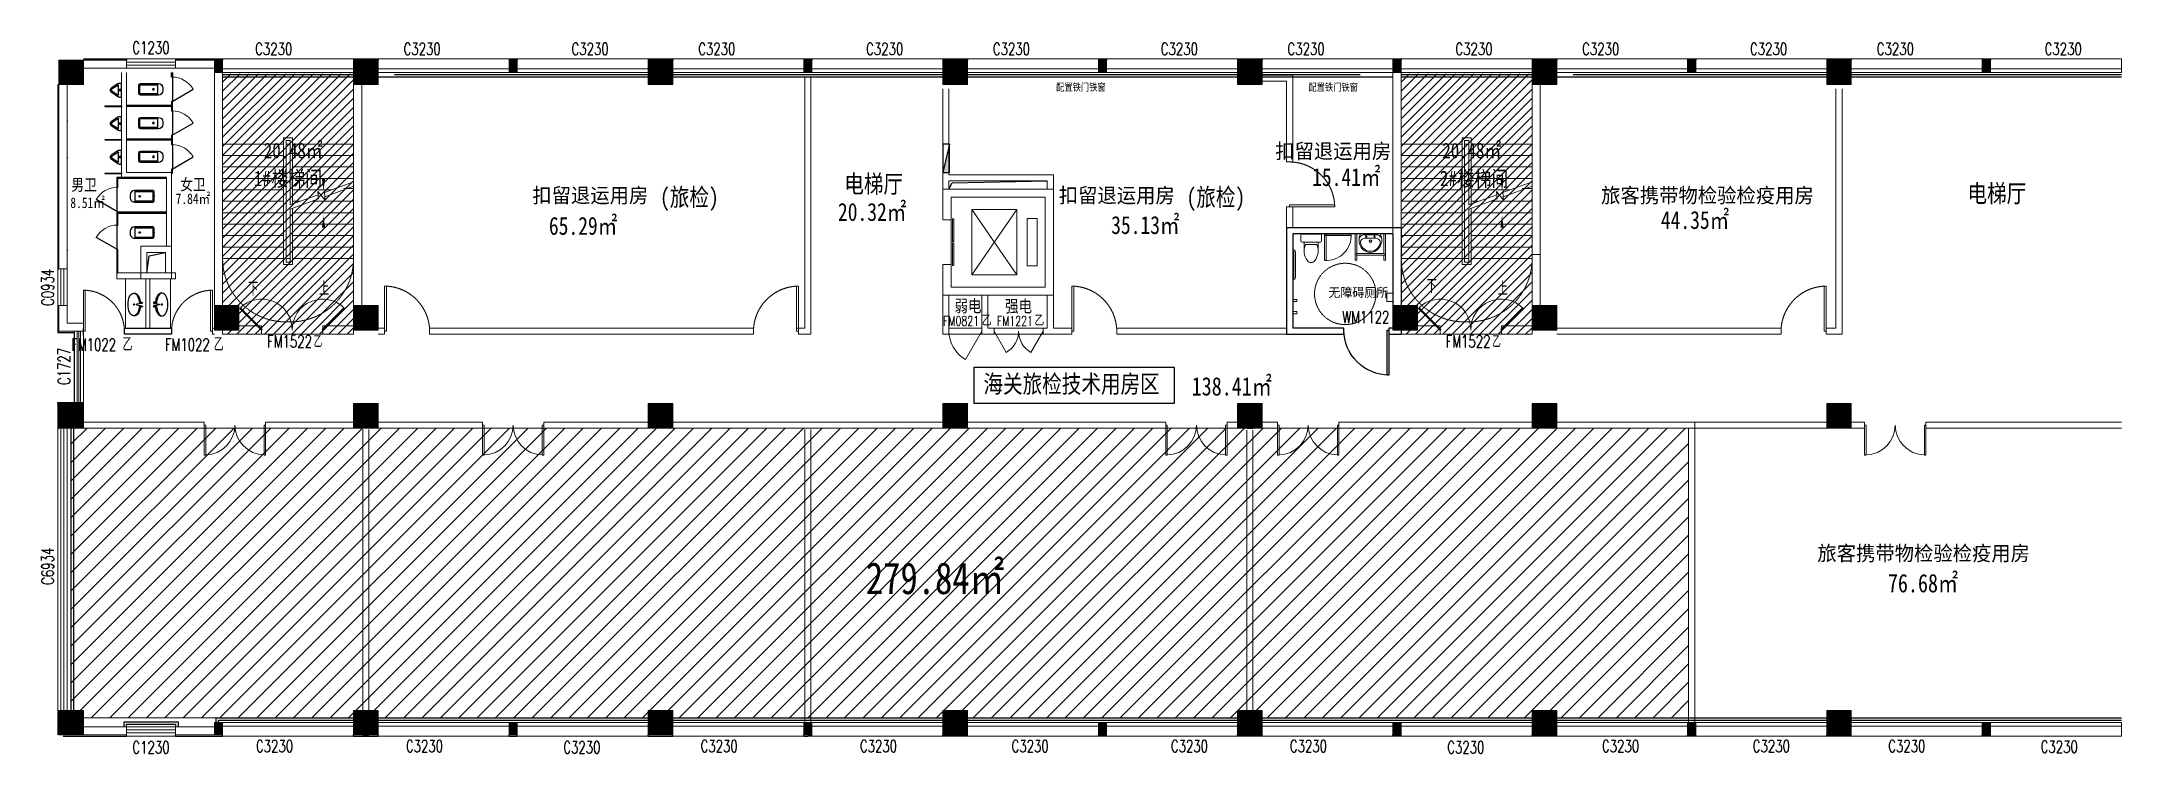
# Model space of a CAD drawing. Header units: millimetres. Extents: x 33621 to 401573, y -91663 to 133135.
# Drawn here: x 294807 to 345631, y -59626 to -42219 of the extents above; entities that cross this region are included whole.
import ezdxf

# ---------------------------------------------------------------- set-up
doc = ezdxf.new("R2010")
doc.units = ezdxf.units.MM
doc.header["$LTSCALE"] = 10
for name, pattern in [('DASH', [0.35, 0.25, -0.1]), ('HIDDEN', [0.375, 0.25, -0.125, 0, 0]), ('Toilet$0$DASH', [0.35, 0.25, -0.1])]:
    doc.linetypes.add(name, pattern=pattern)
doc.layers.get('0').update_dxf_attribs({"color": 253})
for name, color, linetype in [('3', 253, 'Continuous'), ('DIM_SYMB', 253, 'Continuous'), ('FC-Text Annotation', 253, 'Continuous'), ('LATRINE', 253, 'Continuous'), ('LAYER3', 253, 'Continuous'), ('LAYER4', 253, 'Continuous'), ('LAYER5', 253, 'Continuous'), ('LVTRY', 253, 'Continuous'), ('PUB_TEXT', 253, 'Continuous'), ('SURFACE', 253, 'Continuous'), ('w-消火栓', 253, 'Continuous'), ('WINDOW_TEXT', 253, 'Continuous'), ('ZJ', 253, 'Continuous'), ('家具', 253, 'Continuous'), ('建-墙', 253, 'Continuous'), ('建-门', 253, 'Continuous')]:
    doc.layers.add(name, color=color, linetype=linetype)
for name, color, linetype, lineweight in [('A-FLOR-SPCL', 253, 'Continuous', 18), ('COLUMN', 253, 'Continuous', 0), ('DOOR【门】', 253, 'Continuous', 0), ('FF-Door【门】', 253, 'Continuous', 0), ('FF-Text【平面文字】', 253, 'Continuous', 0), ('PUB_HATCH', 253, 'Continuous', 0), ('RC-Text【天花文字】', 253, 'Continuous', 0), ('STAIR', 253, 'Continuous', 0), ('WALL', 253, 'Continuous', 0), ('Wall【墙体】', 253, 'Continuous', 0), ('Wall【新建墙】', 253, 'Continuous', 0), ('WINDOW', 253, 'Continuous', 0), ('Xline【辅助线】', 253, 'Continuous', 0)]:
    doc.layers.add(name, color=color, linetype=linetype, lineweight=lineweight)
doc.styles.add('_TCH_DIM', font='SIMPLEX', dxfattribs={"bigfont": 'GBCBIG'})
doc.styles.add('_TCH_WINDOW', font='SIMPLEX', dxfattribs={"bigfont": 'GBCBIG'})
doc.styles.add('Toilet$0$Are-Tiol-L2$0$dim_font', font='zjdz-s.shx', dxfattribs={"width": 0.7, "bigfont": 'zjdz.shx'})
doc.styles.add('宋体', font='', dxfattribs={"width": 0.7})
doc.styles.add('文字', font='')
doc.styles.get('宋体').set_extended_font_data('SimSun')
doc.styles.get('文字').set_extended_font_data('SimSun')

msp = doc.modelspace()

# ---------------------------------------------------------------- texts
at = {"layer": 'FC-Text Annotation', "width": 0.8}
for s, height, style, p in [('15.41㎡', 438.58, '文字', (325854.1, -45750.6)), ('男卫', 285.83, '宋体', (295532.7, -45864.4)), ('女卫', 285.83, '宋体', (298195.1, -45856.6)), ('(旅检)', 438.58, '文字', (309918.9, -46243.2)), ('电梯厅', 438.58, '文字', (314421.5, -45919.1)), ('(旅检)', 438.58, '文字', (322783.7, -46243.2)), ('电梯厅', 438.58, '文字', (341868.7, -46152.1)), ('8.51㎡', 258.48, '文字', (295508.2, -46289.6)), ('7.84㎡', 258.48, '文字', (298082.2, -46190.9)), ('20.32㎡', 438.58, '文字', (314266.9, -46603.9)), ('65.29㎡', 438.58, '文字', (307203.6, -46944.5)), ('35.13㎡', 438.58, '文字', (320943.2, -46924.1)), ('44.35㎡', 438.58, '文字', (334375.8, -46801.2)), ('海关旅检技术用房区', 438.58, '文字', (317821.8, -50809.4))]:
    msp.add_text(s, height=height, dxfattribs=dict(at, style=style)).set_placement(p)
at = {"layer": 'FF-Text【平面文字】', "style": '文字', "width": 0.95}
for s, height, p in [('扣留退运用房', 364.55, (324953.7, -45079.5, 0)), ('旅客携带物检验检疫用房', 364.552, (332917.1, -46161.9, 0)), ('扣留退运用房', 364.55, (306798.7, -46161.9, 0)), ('扣留退运用房', 364.55, (319663.5, -46161.9, 0)), ('旅客携带物检验检疫用房', 364.552, (338200.5, -54914.1, 0))]:
    msp.add_text(s, height=height, dxfattribs=at).set_placement(p)
at = {"layer": 'PUB_TEXT', "style": '宋体', "width": 0.8}
for s, height, p in [('20.48㎡', 377.64, (300237.2, -45072.9)), ('20.48㎡', 377.64, (329037.2, -45072.9)), ('1#', 377.64, (299994.4, -45754.7)), ('楼梯间', 377.64, (300426.4, -45757.6)), ('2#', 377.64, (328977.6, -45754.7)), ('楼梯间', 377.64, (329409.6, -45757.6)), ('弱电', 302.11, (317113.9, -48835.8)), ('强电', 302.11, (318350.4, -48839.4)), ('279.84㎡', 777.08, (314949.1, -55730.2))]:
    msp.add_text(s, height=height, dxfattribs=at).set_placement(p)
at = {"layer": 'PUB_TEXT', "color": 7, "style": '_TCH_DIM'}
for s, p in [('下', (299855.6, -48435.7)), ('上', (301591.2, -48423.8)), ('下', (328655.6, -48369.1)), ('上', (330391.2, -48423.8))]:
    msp.add_text(s, height=337.6, dxfattribs=at).set_placement(p)
at = {"layer": 'RC-Text【天花文字】', "width": 0.8}
for s, height, style, p in [('配置铁门铁窗', 180, '文字', (319598.9, -43424.2)), ('配置铁门铁窗', 180, '文字', (325763.1, -43424.2)), ('138.41㎡', 450, '宋体', (322910.7, -50874.3)), ('76.68㎡', 450, '宋体', (339924.4, -55687.1))]:
    msp.add_text(s, height=height, dxfattribs=dict(at, style=style)).set_placement(p)
at = {"layer": 'WINDOW_TEXT', "style": '_TCH_WINDOW', "width": 0.705882}
for s, height, p in [('FM0821', 238, (316837, -49169.2)), ('FM1221', 238, (318153, -49169.2)), ('WM1122', 297.5, (326590.7, -49108.5)), ('FM1022', 297.5, (295530.3, -49778.3)), ('FM1022', 297.5, (297819.5, -49778.3))]:
    msp.add_text(s, height=height, dxfattribs=at).set_placement(p)
at = {"layer": 'WINDOW_TEXT', "style": '_TCH_WINDOW'}
for height, p in [(270.1, (317781, -49169.2)), (270.1, (319065, -49169.2)), (337.6, (296785.1, -49787.6)), (337.6, (299012.9, -49787.6))]:
    msp.add_text('乙', height=height, dxfattribs=at).set_placement(p)

# ---------------------------------------------------------------- blocks, each defined once
blk = doc.blocks.new('$QC001_5')
blk.add_line((-325, 200), (325, 0))
blk.add_lwpolyline([(325, 0), (325, 200), (-325, 200), (-325, 0)], close=True)
blk.add_solid([(-325, 200), (325, 200), (-325, 200), (325, 0)])
at = {"flags": 1}
for tag in ['UNIT', 'WHAT', 'SPEC']:
    blk.add_attdef(tag, (0, 0), '', height=0.001, dxfattribs=at)
blk = doc.blocks.new('$TCHSYS$LDOR22D')
for p, q in [((-0.517, 0.833), (-0.017, 0.833)), ((-0.517, 0.833), (-0.517, 0.667)), ((-0.517, 0.667), (-0.017, 0.667)), ((-0.5, 0.5), (0.5, 0.5)), ((-0.017, 0.833), (-0.017, 0.667)), ((0.017, 0.833), (0.017, 0.667)), ((0.017, 0.833), (0.517, 0.833)), ((0.017, 0.667), (0.517, 0.667)), ((0.517, 0.833), (0.517, 0.667))]:
    blk.add_line(p, q)
blk = doc.blocks.new('$WINLIB2D$00000004')
for p, q in [((-0.5, 0.5), (0.5, 0.5)), ((-0.5, 0.5), (-0.5, -0.5)), ((0.5, -0.5), (0.5, 0.5)), ((-0.5, 0.241), (0.5, 0.241)), ((-0.5, -0.5), (0.5, -0.5))]:
    blk.add_line(p, q)
blk = doc.blocks.new('$TCHSYS$WIN2D')
for p, q in [((-0.5, 0.5), (0.5, 0.5)), ((-0.5, 0.5), (-0.5, -0.5)), ((0.5, 0.5), (0.5, -0.5)), ((0.5, 0.1667), (-0.5, 0.1667)), ((0.5, -0.1667), (-0.5, -0.1667)), ((-0.5, -0.5), (0.5, -0.5))]:
    blk.add_line(p, q)
blk = doc.blocks.new('$WINLIB2D$00000005')
for p, q in [((-0.5, 0.5), (0.5, 0.5)), ((-0.5, 0.5), (-0.5, -0.5)), ((0.5, -0.5), (0.5, 0.5)), ((0.5, 0.167), (-0.5, 0.167)), ((0.5, 0), (-0.5, 0)), ((0.5, -0.167), (-0.5, -0.167)), ((-0.5, -0.5), (0.5, -0.5))]:
    blk.add_line(p, q)
blk = doc.blocks.new('$DorLib2D$00000214')
at = {"color": 0}
blk.add_line((0.5, 0), (0, 0.866), dxfattribs=at)
blk.add_arc((0.5, 0), 1, 120, 180, dxfattribs=at)
blk = doc.blocks.new('$DorLib2D$00000215')
at = {"color": 0}
for p, q in [((-0.5, 0), (-0.25, 0.433)), ((0.5, 0), (0.25, 0.433))]:
    blk.add_line(p, q, dxfattribs=at)
for centre, start, end in [((-0.5, 0), 0, 60), ((0.5, 0), 120, 180)]:
    blk.add_arc(centre, 0.5, start, end, dxfattribs=at)
blk = doc.blocks.new('$DorLib2D$00000002')
for p, q in [((-0.5, 0), (-0.5, 0.4875)), ((-0.475, 0.4875), (-0.5, 0.4875)), ((-0.475, 0), (-0.475, 0.4875)), ((0.475, 0), (0.475, 0.4875)), ((0.475, 0.4875), (0.5, 0.4875)), ((0.5, 0), (0.5, 0.4875)), ((-0.5, 0), (-0.475, 0)), ((0.5, 0), (0.475, 0))]:
    blk.add_line(p, q)
at = {"lineweight": 13}
for centre, start, end in [((-0.4875, 0), 0, 88.53072), ((0.4875, 0), 91.46928, 180)]:
    blk.add_arc(centre, 0.4875, start, end, dxfattribs=at)
blk = doc.blocks.new('DOOR_D01')
at = {"layer": 'FF-Door【门】'}
blk.add_lwpolyline([(-0.456, 1), (-0.456, 0), (-0.5, 0), (-0.5, 1)], close=True, dxfattribs=at)
at = {"layer": 'FF-Door【门】', "color": 8, "linetype": 'HIDDEN', "ltscale": 15}
blk.add_arc((-0.511, -0.01), 1.011, 0.5915, 87.4664, dxfattribs=at)
blk = doc.blocks.new('海龙0506173763')
at = {"layer": 'Xline【辅助线】'}
for points in [[(-733, 17), (-750, 0), (-1280, 530), (-1263, 547)], [(733, 17), (750, 0), (1280, 530), (1263, 547)]]:
    blk.add_lwpolyline(points, close=True, dxfattribs=at)
at = {"layer": 'Xline【辅助线】', "color": 8}
for centre, start, end in [((-745, 12), 359.1011, 135.9107), ((745, 12), 44.0893, 180.8989)]:
    blk.add_arc(centre, 745, start, end, dxfattribs=at)
blk = doc.blocks.new('海龙0506194634')
at = {"layer": 'WALL'}
for p, q in [((-1400, 525), (-850, 525)), ((-850, 525), (-850, 325)), ((650, 325), (650, 525)), ((650, 525), (1400, 525)), ((-850, 325), (-1400, 325)), ((1400, 325), (650, 325))]:
    blk.add_line(p, q, dxfattribs=at)
at = {"layer": 'DOOR【门】', "xscale": -1}
blk.add_blockref('海龙0506173763', (-100, 425), dxfattribs=at)
at = {"layer": 'DOOR【门】', "style": '_TCH_WINDOW', "width": 0.705882}
for s, height, p in [('FM1522', 297.5, (-715, 0)), ('乙', 298, (425, 0))]:
    blk.add_text(s, height=height, dxfattribs=at).set_placement(p)
blk = doc.blocks.new('Toilet$0$Are-Tiol-L2$0$_E24TTP')
for p, q in [((-250, 30), (-250, 170)), ((-220, 200), (220, 200)), ((220, 0), (-220, 0)), ((-170, 200), (-170, 395)), ((-140, 260), (140, 260)), ((170, 200), (170, 395)), ((250, 170), (250, 30))]:
    blk.add_line(p, q)
for centre, radius, start, end in [((227, 413), 398, 143.3619, 202.5495), ((0, 590), 110, 33.4509, 146.5491), ((-227, 413), 398, 337.4505, 36.6381), ((-220, 170), 30, 90, 180), ((-220, 30), 30, 180, 270), ((220, 170), 30, 0, 90), ((220, 30), 30, 270, 0)]:
    blk.add_arc(centre, radius, start, end)
at = {"style": 'Toilet$0$Are-Tiol-L2$0$dim_font', "width": 0.8, "flags": 9}
for tag in ['XSIZE', 'YSIZE']:
    blk.add_attdef(tag, (0, 0), '', height=0.5, dxfattribs=at)
blk = doc.blocks.new('Toilet$0$Are-Tiol-L2$0$asdassdf')
at = {"color": 0}
for p, q in [((5705, -41085, 0), (5095, -41085, 0)), ((5705, -41125, 0), (5095, -41125, 0))]:
    blk.add_line(p, q, dxfattribs=at)
at = {"color": 0, "elevation": 0}
blk.add_lwpolyline([(6110, -40370), (6150, -40370), (6150, -39721), (6110, -39721)], close=True, dxfattribs=at)
at = {"color": 0, "extrusion": (9.64373e-10, -1.24481e-09, 1), "elevation": 0}
blk.add_lwpolyline([(6150, -40370), (5520, -40370, -1), (5520, -40330), (6150, -40330)], format="xyb", dxfattribs=at)
at = {"color": 0}
for centre, radius, start, end in [((6111, -40331, 0), 611, 86.3557, 183.7594), ((5095, -41150, 0), 65, 89.9985, 179.9995), ((5095, -41150, 0), 25, 89.9985, 179.9995), ((5705, -41150, 0), 65, 359.9995, 90.0004), ((5705, -41150, 0), 25, 359.9995, 90.0004)]:
    blk.add_arc(centre, radius, start, end, dxfattribs=at)
at = {"color": 0, "ltscale": 500, "extrusion": (9.64373e-10, -1.24481e-09, 1), "rotation": 89.99949117758725}
blk.add_blockref('Toilet$0$Are-Tiol-L2$0$_E24TTP', (6150, -40700, 0), dxfattribs=at)
blk = doc.blocks.new('Toilet$0$ARE-TOIL-L2$0$ARE-TOIL-L1$0$ARE-TOIL-L1$0$ARE-TOIL-L1$0$$lvtry$00000016-flat-2')
at = {"layer": 'A-FLOR-SPCL'}
for p, q in [((-119, 185), (-194, 216)), ((-92, 222), (-177, 219)), ((-45, -171), (-153, 90)), ((-153, 90), (-45, -171)), ((90, -220), (-93, 221)), ((-93, 221), (90, -220)), ((46, -174), (-91, 158)), ((47, -211), (19, -286)), ((29, -280), (92, -222))]:
    blk.add_line(p, q, dxfattribs=at)
for centre, radius in [((-100, 68), 16.3), ((-162, -64), 31.6), ((-162, -64), 23), ((-23, -117), 16.3)]:
    blk.add_circle(centre, radius, dxfattribs=at)
for centre, radius, start, end in [((-131, -85), 307, 98.671, 175.432), ((-167, -69), 243, 123.0561, 281.9356), ((-245, 51), 100, 22.4959, 123.0561), ((-138, 139), 50, 22.4959, 67.9352), ((-187, -78), 250, 176.033, 226.6888), ((-153, -32), 307, 205.9023, 205.9069), ((-153, -32), 307, 227.7662, 306.3207), ((-137, -209), 100, 281.9356, 22.4959), ((0, -194), 50, 339.3149, 22.4959)]:
    blk.add_arc(centre, radius, start, end, dxfattribs=at)
blk = doc.blocks.new('Toilet$0$ARE-TOIL-L2$0$A$C6F683E22')
at = {"layer": 'A-FLOR-SPCL'}
for p, q in [((0, 0), (-630, 0)), ((-520, -40), (-630, -40)), ((-520, -40), (-520, -700)), ((0, -40), (-480, -40)), ((-480, -40), (-480, -700)), ((-520, -700), (-630, -700)), ((0, -740), (-630, -740)), ((0, -700), (-480, -700))]:
    blk.add_line(p, q, dxfattribs=at)
for centre, start, end in [((-630, -20), 90, 270), ((-500, -40), 0, 180), ((-630, -720), 90, 270), ((-500, -700), 180, 0)]:
    blk.add_arc(centre, 20, start, end, dxfattribs=at)
at = {"layer": 'A-FLOR-SPCL', "rotation": 337.5000008382454}
blk.add_blockref('Toilet$0$ARE-TOIL-L2$0$ARE-TOIL-L1$0$ARE-TOIL-L1$0$ARE-TOIL-L1$0$$lvtry$00000016-flat-2', (1, -372), dxfattribs=at)
blk = doc.blocks.new('*U302')
at = {"color": 0}
blk.add_lwpolyline([(550, 0), (550, 1100), (510, 1100), (510, 0)], close=True, dxfattribs=at)
blk.add_arc((550, 0), 1100, 90, 180, dxfattribs=at)
blk = doc.blocks.new('*U301')
at = {"color": 0, "xscale": 0.0009090909090909, "yscale": 0.0009090909090909, "zscale": 0.0009090909090909}
blk.add_blockref('*U302', (0, 0), dxfattribs=at)
blk = doc.blocks.new('A$C11fc8e7b')
at = {"layer": 'A-FLOR-SPCL'}
for points in [[(150, 1801), (250, 1801), (250, 1851), (150, 1851)], [(150, 1501), (250, 1501), (250, 1551), (150, 1551)]]:
    blk.add_lwpolyline(points, close=True, dxfattribs=at)
blk.add_lwpolyline([(2600, 2000), (2450, 2000), (2450, 1800), (2600, 1800)], dxfattribs=at)
at = {"layer": 'A-FLOR-SPCL', "linetype": 'Toilet$0$DASH'}
blk.add_circle((1433, 1984), 750, dxfattribs=at)
at = {"layer": '建-墙'}
for p, q in [((0, 3600), (0, 1000)), ((2800, 3600), (0, 3600)), ((2800, 3600), (2800, 1000)), ((150, 3450), (150, 1150)), ((2600, 3450), (150, 3450)), ((2600, 3450), (2600, 1200)), ((1400, 1150), (150, 1150)), ((1400, 1000), (1400, 1150)), ((2600, 1150), (2500, 1150)), ((2500, 1150), (2500, 1000)), ((0, 1000), (1400, 1000)), ((2500, 1000), (2800, 1000))]:
    blk.add_line(p, q, dxfattribs=at)
at = {"layer": 'A-FLOR-SPCL', "extrusion": (1.17824e-06, 2.4517e-08, 1), "xscale": -1, "rotation": 270.001018975459}
blk.add_blockref('Toilet$0$ARE-TOIL-L2$0$A$C6F683E22', (2419, 3450, 0), dxfattribs=at)
at = {"layer": 'A-FLOR-SPCL', "extrusion": (2.57334e-05, 7.0698e-05, 1), "xscale": -1, "rotation": 269.9989812391429}
blk.add_blockref('Toilet$0$Are-Tiol-L2$0$asdassdf', (41300, -2701, 0), dxfattribs=at)
at = {"layer": '建-门', "xscale": -1100, "yscale": 1100, "zscale": 199.9999999999989, "rotation": 179.9999999973677}
blk.add_blockref('*U301', (1950, 1100), dxfattribs=at)
at = {"layer": 'ZJ'}
blk.add_text('无障碍厕所', height=225, dxfattribs=at).set_placement((1022, 1908))
blk = doc.blocks.new('A$C22332745')
at = {"layer": 'LAYER3', "color": 181, "extrusion": (0, 0, -1)}
for centre, ratio, start_param, end_param in [((277, 195), 0.531076, 4.795815, 6.348539), ((277, 214), 0.5, 4.782885, 10.934222), ((277, 195), 0.531076, 3.076239, 4.638107)]:
    blk.add_ellipse(centre, major_axis=(-277, 0), ratio=ratio, start_param=start_param, end_param=end_param, dxfattribs=at)
at = {"layer": 'LAYER4', "color": 252}
for p, q in [((267, 148), (249, 9)), ((285, 148), (267, 148)), ((302, 9), (285, 148))]:
    blk.add_line(p, q, dxfattribs=at)
for centre in [(231, 18), (320, 18)]:
    blk.add_circle(centre, 17.9, dxfattribs=at)
at = {"layer": 'LAYER5', "color": 251}
blk.add_circle((277, 208), 16, dxfattribs=at)
blk = doc.blocks.new('A$C2CC91CCB')
at = {"color": 251, "rotation": 90}
blk.add_blockref('A$C22332745', (353, 0), dxfattribs=at)
blk = doc.blocks.new('A$C477C625D')
at = {"color": 7}
blk.add_blockref('A$C2CC91CCB', (0, 0), dxfattribs=at)
blk = doc.blocks.new('A$C4D690477')
at = {"layer": '家具', "color": 251}
blk.add_blockref('A$C477C625D', (0, 0), dxfattribs=at)
blk = doc.blocks.new('$lvtry$00000007')
for p, q in [((-170, 0, 0), (170, 0, 0)), ((-170, -61, 0), (-170, 0, 0)), ((-162, -88, 0), (-69, -231, 0)), ((-124, -91, 0), (-43, -216, 0)), ((-116, -76, 0), (116, -76, 0)), ((43, -216, 0), (124, -91, 0)), ((69, -231, 0), (162, -88, 0)), ((170, -61, 0), (170, 0, 0))]:
    blk.add_line(p, q)
blk.add_circle((0, -38, 0), 17.7)
for centre, radius, start, end in [((-120, -61, 0), 50, 180, 213.0863), ((-116, -86, 0), 10, 90, 213.0863), ((0, -191, 0), 80, 210, 330), ((0, -191, 0), 50, 210, 330), ((116, -86, 0), 10, 326.9137, 90), ((120, -61, 0), 50, 326.9137, 0)]:
    blk.add_arc(centre, radius, start, end)
blk = doc.blocks.new('*U23')
at = {"color": 0}
blk.add_lwpolyline([(0, -10), (0, 10), (400, 10), (400, -10)], close=True, dxfattribs=at)
blk = doc.blocks.new('$TCHSYS$APDOOR2D')
blk.add_line((0.5, 0), (0, 0.866))
at = {"lineweight": 13}
blk.add_arc((0.5, 0), 1, 120, 180, dxfattribs=at)
blk = doc.blocks.new('$lvtry$00000200')
for p, q in [((-140, -40, 0), (-140, -480, 0)), ((140, -470, 0), (-140, -470, 0)), ((-110, -40, 0), (-110, -470, 0)), ((100, 0, 0), (-100, 0, 0)), ((100, -30, 0), (-100, -30, 0)), ((110, -470, 0), (110, -40, 0)), ((140, -480, 0), (140, -40, 0)), ((-30, -590, 0), (30, -590, 0))]:
    blk.add_line(p, q)
blk.add_circle((0, -359, 0), 20)
for centre, radius, start, end in [((-100, -40, 0), 40, 90, 180), ((-30, -480, 0), 110, 180, 270), ((-100, -40, 0), 10, 90, 180), ((30, -480, 0), 110, 270, 0), ((100, -40, 0), 40, 0, 90), ((100, -40, 0), 10, 0, 90)]:
    blk.add_arc(centre, radius, start, end)
blk.add_point((0, 0))

# ---------------------------------------------------------------- hatches: boundary and pattern name
at = {"layer": 'PUB_HATCH'}
for points in [[(295230.5, -43272.6), (295830.5, -43272.6), (295830.5, -42672.6), (295230.5, -42672.6)], [(299030.5, -42972.6), (299230.5, -42972.6), (299230.5, -42672.6), (299030.5, -42672.6)], [(302430.5, -43272.6), (303030.5, -43272.6), (303030.5, -42672.6), (302430.5, -42672.6)], [(306230.5, -42972.6), (306430.5, -42972.6), (306430.5, -42672.6), (306230.5, -42672.6)], [(309630.5, -43272.6), (310230.5, -43272.6), (310230.5, -42672.6), (309630.5, -42672.6)], [(313430.5, -42972.6), (313630.5, -42972.6), (313630.5, -42672.6), (313430.5, -42672.6)], [(316830.5, -43272.6), (317430.5, -43272.6), (317430.5, -42672.6), (316830.5, -42672.6)], [(320630.5, -42972.6), (320830.5, -42972.6), (320830.5, -42672.6), (320630.5, -42672.6)], [(324030.5, -43272.6), (324630.5, -43272.6), (324630.5, -42672.6), (324030.5, -42672.6)], [(327830.5, -42972.6), (328030.5, -42972.6), (328030.5, -42672.6), (327830.5, -42672.6)], [(331230.5, -43272.6), (331830.5, -43272.6), (331830.5, -42672.6), (331230.5, -42672.6)], [(335030.5, -42972.6), (335230.5, -42972.6), (335230.5, -42672.6), (335030.5, -42672.6)], [(338430.5, -43272.6), (339030.5, -43272.6), (339030.5, -42672.6), (338430.5, -42672.6)], [(342230.5, -42972.6), (342430.5, -42972.6), (342430.5, -42672.6), (342230.5, -42672.6)], [(299030.5, -49272.6), (299630.5, -49272.6), (299630.5, -48672.6), (299030.5, -48672.6)], [(302430.5, -49272.6), (303030.5, -49272.6), (303030.5, -48672.6), (302430.5, -48672.6)], [(327830.5, -49272.6), (328430.5, -49272.6), (328430.5, -48672.6), (327830.5, -48672.6)], [(331230.5, -49272.6), (331830.5, -49272.6), (331830.5, -48672.6), (331230.5, -48672.6)], [(295230.5, -51672.6), (295830.5, -51672.6), (295830.5, -51072.6), (295230.5, -51072.6)], [(302430.5, -51672.6), (303030.5, -51672.6), (303030.5, -51072.6), (302430.5, -51072.6)], [(309630.5, -51672.6), (310230.5, -51672.6), (310230.5, -51072.6), (309630.5, -51072.6)], [(316830.5, -51672.6), (317430.5, -51672.6), (317430.5, -51072.6), (316830.5, -51072.6)], [(324030.5, -51672.6), (324630.5, -51672.6), (324630.5, -51072.6), (324030.5, -51072.6)], [(331230.5, -51672.6), (331830.5, -51672.6), (331830.5, -51072.6), (331230.5, -51072.6)], [(338430.5, -51672.6), (339030.5, -51672.6), (339030.5, -51072.6), (338430.5, -51072.6)], [(295230.5, -59172.6), (295830.5, -59172.6), (295830.5, -58572.6), (295230.5, -58572.6)], [(299030.5, -59172.6), (299230.5, -59172.6), (299230.5, -58872.6), (299030.5, -58872.6)], [(302430.5, -59172.6), (303030.5, -59172.6), (303030.5, -58572.6), (302430.5, -58572.6)], [(306230.5, -59172.6), (306430.5, -59172.6), (306430.5, -58872.6), (306230.5, -58872.6)], [(309630.5, -59172.6), (310230.5, -59172.6), (310230.5, -58572.6), (309630.5, -58572.6)], [(313530.5, -58872.6), (313430.5, -58872.6), (313430.5, -59172.6), (313530.5, -59172.6)], [(313530.5, -59172.6), (313630.5, -59172.6), (313630.5, -58872.6), (313530.5, -58872.6)], [(316830.5, -59172.6), (317430.5, -59172.6), (317430.5, -58572.6), (316830.5, -58572.6)], [(320830.5, -58872.6), (320630.5, -58872.6), (320630.5, -59172.6), (320830.5, -59172.6)], [(324030.5, -59172.6), (324630.5, -59172.6), (324630.5, -58572.6), (324030.5, -58572.6)], [(328030.5, -58872.6), (327830.5, -58872.6), (327830.5, -59172.6), (328030.5, -59172.6)], [(331230.5, -59172.6), (331830.5, -59172.6), (331830.5, -58572.6), (331230.5, -58572.6)], [(335130.5, -58872.6), (335030.5, -58872.6), (335030.5, -59172.6), (335130.5, -59172.6)], [(335130.5, -59172.6), (335230.5, -59172.6), (335230.5, -58872.6), (335130.5, -58872.6)], [(338430.5, -59172.6), (339030.5, -59172.6), (339030.5, -58572.6), (338430.5, -58572.6)], [(342430.5, -58872.6), (342230.5, -58872.6), (342230.5, -59172.6), (342430.5, -59172.6)]]:
    msp.add_hatch(color=256, dxfattribs=at).paths.add_polyline_path(points)
at = {"layer": 'Xline【辅助线】'}
h = msp.add_hatch(dxfattribs=at)
h.set_pattern_fill('ANSI31', color=256, scale=100)
h.set_pattern_definition([(45, (-2192717.47, 1330841.09), (-112.2532015, 112.2532015), [])])
h.paths.add_polyline_path([(299230.5, -49374.2), (302430.5, -49374.2), (302430.5, -43009.2), (299230.5, -43009.2)])
h = msp.add_hatch(dxfattribs=at)
h.set_pattern_fill('ANSI31', color=256, scale=100)
h.set_pattern_definition([(45, (-2163917.47, 1330841.09), (-112.2532015, 112.2532015), [])])
h.paths.add_polyline_path([(328030.5, -49374.2), (331230.5, -49374.2), (331230.5, -43009.2), (328030.5, -43009.2)])
h = msp.add_hatch(dxfattribs=at)
h.set_pattern_fill('ANSI31', color=256, scale=100)
h.set_pattern_definition([(45, (462682.62, -5242.8), (-224.5064, 224.5064), [])])
h.paths.add_polyline_path([(295530.5, -51672.6), (295530.5, -58752.6), (335055.5, -58752.6), (335055.5, -51672.6)])

# ---------------------------------------------------------------- linework, layer by layer
at = {"layer": '3'}
for p, q in [((302430.5, -43032.6), (299230.5, -43032.6)), ((302430.5, -43092.6), (299230.5, -43092.6)), ((309630.5, -43092.6), (303030.5, -43092.6)), ((309630.5, -43032.6), (303430.5, -43032.6)), ((316830.5, -43032.6), (310230.5, -43032.6)), ((316830.5, -43092.6), (310230.5, -43092.6)), ((324030.5, -43032.6), (317430.5, -43032.6)), ((324030.5, -43092.6), (317430.5, -43092.6)), ((327030.5, -43032.6), (324630.5, -43032.6)), ((327830.5, -43092.6), (324630.5, -43092.6)), ((331230.5, -43032.6), (328030.5, -43032.6)), ((331230.5, -43092.6), (328030.5, -43092.6)), ((338430.5, -43092.6), (331830.5, -43092.6)), ((338430.5, -43032.6), (332230.5, -43032.6)), ((345630.5, -43032.6), (339030.5, -43032.6)), ((345630.5, -43092.6), (339030.5, -43092.6)), ((295530.5, -58572.6), (295530.5, -51672.6)), ((295590.5, -58572.6), (295590.5, -51672.6))]:
    msp.add_line(p, q, dxfattribs=at)
for points in [[(316980.5, -45824.2), (317059.4, -45671.1), (319380.5, -45624.2)], [(297381, -47874.2), (297437.9, -47459.7), (297831, -47374.2)], [(296820.5, -58972.6), (296820.5, -58852.6), (298140.5, -58852.6), (298140.5, -58972.6)], [(296880.5, -58972.6), (296880.5, -58912.6), (298080.5, -58912.6), (298080.5, -58972.6)], [(299070.5, -58872.6), (299070.5, -58752.6), (302430.5, -58752.6)], [(299130.5, -58872.6), (299130.5, -58812.6), (302430.5, -58812.6)], [(303030.5, -58752.6), (309630.5, -58752.6)], [(303030.5, -58812.6), (309630.5, -58812.6)], [(310230.5, -58752.6), (316830.5, -58752.6)], [(310230.5, -58812.6), (316830.5, -58812.6)], [(317430.5, -58752.6), (324030.5, -58752.6)], [(317430.5, -58812.6), (324030.5, -58812.6)], [(324630.5, -58752.6), (331230.5, -58752.6)], [(324630.5, -58812.6), (331230.5, -58812.6)], [(331830.5, -58752.6), (338430.5, -58752.6)], [(331830.5, -58812.6), (338430.5, -58812.6)], [(339030.5, -58752.6), (345630.5, -58752.6)], [(339030.5, -58812.6), (345630.5, -58812.6)]]:
    msp.add_lwpolyline(points, dxfattribs=at)
at = {"layer": 'A-FLOR-SPCL'}
for points in [[(299230.5, -49374.2), (302430.5, -49374.2), (302430.5, -43023.6), (299230.5, -43023.6)], [(328030.5, -49374.2), (331230.5, -49374.2), (331230.5, -43023.6), (328030.5, -43023.6)], [(335055.5, -51672.6), (295530.5, -51672.6), (295530.5, -58752.6), (335055.5, -58752.6)]]:
    msp.add_lwpolyline(points, close=True, dxfattribs=at)
at = {"layer": 'COLUMN'}
for p, q in [((295830.5, -42672.6), (295230.5, -42672.6)), ((295230.5, -42672.6), (295230.5, -43272.6)), ((295830.5, -43272.6), (295830.5, -42672.6)), ((303030.5, -42672.6), (302430.5, -42672.6)), ((310230.5, -42672.6), (309630.5, -42672.6)), ((317430.5, -42672.6), (316830.5, -42672.6)), ((324630.5, -42672.6), (324030.5, -42672.6)), ((331830.5, -42672.6), (331230.5, -42672.6)), ((339030.5, -42672.6), (338430.5, -42672.6)), ((302430.5, -42972.6), (302430.5, -43272.6)), ((303030.5, -43272.6), (303030.5, -42972.6)), ((309630.5, -42972.6), (309630.5, -43272.6)), ((310230.5, -43272.6), (310230.5, -42972.6)), ((316830.5, -42972.6), (316830.5, -43272.6)), ((317430.5, -43272.6), (317430.5, -42972.6)), ((324030.5, -42972.6), (324030.5, -43272.6)), ((324630.5, -43272.6), (324630.5, -42972.6)), ((331230.5, -42972.6), (331230.5, -43272.6)), ((331830.5, -43272.6), (331830.5, -42972.6)), ((338430.5, -42972.6), (338430.5, -43272.6)), ((339030.5, -43272.6), (339030.5, -42972.6)), ((295230.5, -43272.6), (295830.5, -43272.6)), ((302430.5, -43272.6), (303030.5, -43272.6)), ((309630.5, -43272.6), (310230.5, -43272.6)), ((316830.5, -43272.6), (317430.5, -43272.6)), ((324030.5, -43272.6), (324630.5, -43272.6)), ((331230.5, -43272.6), (331830.5, -43272.6)), ((338430.5, -43272.6), (339030.5, -43272.6)), ((299630.5, -48672.6), (299030.5, -48672.6)), ((299030.5, -48672.6), (299030.5, -49272.6)), ((299630.5, -49272.6), (299630.5, -48672.6)), ((303030.5, -48672.6), (302430.5, -48672.6)), ((302430.5, -48672.6), (302430.5, -49272.6)), ((303030.5, -49272.6), (303030.5, -48672.6)), ((328430.5, -48672.6), (327830.5, -48672.6)), ((327830.5, -48672.6), (327830.5, -49272.6)), ((328430.5, -49272.6), (328430.5, -48672.6)), ((331830.5, -48672.6), (331230.5, -48672.6)), ((331230.5, -48672.6), (331230.5, -49272.6)), ((331830.5, -49272.6), (331830.5, -48672.6)), ((299030.5, -49272.6), (299630.5, -49272.6)), ((302430.5, -49272.6), (303030.5, -49272.6)), ((327830.5, -49272.6), (328430.5, -49272.6)), ((331230.5, -49272.6), (331830.5, -49272.6)), ((295830.5, -51072.6), (295230.5, -51072.6)), ((295230.5, -51072.6), (295230.5, -51672.6)), ((295830.5, -51672.6), (295830.5, -51072.6)), ((303030.5, -51072.6), (302430.5, -51072.6)), ((302430.5, -51072.6), (302430.5, -51672.6)), ((303030.5, -51672.6), (303030.5, -51072.6)), ((310230.5, -51072.6), (309630.5, -51072.6)), ((309630.5, -51072.6), (309630.5, -51672.6)), ((310230.5, -51672.6), (310230.5, -51072.6)), ((317430.5, -51072.6), (316830.5, -51072.6)), ((316830.5, -51072.6), (316830.5, -51672.6)), ((317430.5, -51672.6), (317430.5, -51072.6)), ((324630.5, -51072.6), (324030.5, -51072.6)), ((324030.5, -51072.6), (324030.5, -51672.6)), ((324630.5, -51672.6), (324630.5, -51072.6)), ((331830.5, -51072.6), (331230.5, -51072.6)), ((331230.5, -51072.6), (331230.5, -51672.6)), ((331830.5, -51672.6), (331830.5, -51072.6)), ((339030.5, -51072.6), (338430.5, -51072.6)), ((338430.5, -51072.6), (338430.5, -51672.6)), ((339030.5, -51672.6), (339030.5, -51072.6)), ((295230.5, -51672.6), (295830.5, -51672.6)), ((302430.5, -51672.6), (303030.5, -51672.6)), ((309630.5, -51672.6), (310230.5, -51672.6)), ((316830.5, -51672.6), (317430.5, -51672.6)), ((324030.5, -51672.6), (324630.5, -51672.6)), ((331230.5, -51672.6), (331830.5, -51672.6)), ((338430.5, -51672.6), (339030.5, -51672.6)), ((295830.5, -58572.6), (295230.5, -58572.6)), ((295230.5, -58572.6), (295230.5, -59172.6)), ((295830.5, -59172.6), (295830.5, -58572.6)), ((303030.5, -58572.6), (302430.5, -58572.6)), ((302430.5, -58572.6), (302430.5, -58872.6)), ((303030.5, -58872.6), (303030.5, -58572.6)), ((310230.5, -58572.6), (309630.5, -58572.6)), ((309630.5, -58572.6), (309630.5, -58872.6)), ((310230.5, -58872.6), (310230.5, -58572.6)), ((317430.5, -58572.6), (316830.5, -58572.6)), ((316830.5, -58572.6), (316830.5, -58872.6)), ((317430.5, -58872.6), (317430.5, -58572.6)), ((324630.5, -58572.6), (324030.5, -58572.6)), ((324030.5, -58572.6), (324030.5, -58872.6)), ((324630.5, -58872.6), (324630.5, -58572.6)), ((331830.5, -58572.6), (331230.5, -58572.6)), ((331230.5, -58572.6), (331230.5, -58872.6)), ((331830.5, -58872.6), (331830.5, -58572.6)), ((339030.5, -58572.6), (338430.5, -58572.6)), ((338430.5, -58572.6), (338430.5, -58872.6)), ((339030.5, -58872.6), (339030.5, -58572.6)), ((295230.5, -59172.6), (295830.5, -59172.6)), ((302430.5, -59172.6), (303030.5, -59172.6)), ((309630.5, -59172.6), (310230.5, -59172.6)), ((316830.5, -59172.6), (317430.5, -59172.6)), ((324030.5, -59172.6), (324630.5, -59172.6)), ((331230.5, -59172.6), (331830.5, -59172.6)), ((338430.5, -59172.6), (339030.5, -59172.6))]:
    msp.add_line(p, q, dxfattribs=at)
at = {"layer": 'DIM_SYMB'}
for points in [[(299950.5, -47985.7, 0, 0, 0), (299950.5, -43864.1, 0, 0, 0), (301695.5, -43864.1, 0, 0, 0), (301695.5, -45874.1, 0, 80, 0), (301695.5, -45574.1, 0, 0, 0)], [(328750.5, -47985.7, 0, 0, 0), (328750.5, -43864.1, 0, 0, 0), (330495.5, -43864.1, 0, 0, 0), (330495.5, -45874.1, 0, 80, 0), (330495.5, -45574.1, 0, 0, 0)], [(301695.5, -47973.8, 0, 0, 0), (301695.5, -46470.7, 0, 80, 0), (301695.5, -46770.7, 0, 0, 0)], [(330495.5, -47973.8, 0, 0, 0), (330495.5, -46470.7, 0, 80, 0), (330495.5, -46770.7, 0, 0, 0)]]:
    msp.add_lwpolyline(points, format="xyseb", dxfattribs=at)
at = {"layer": 'FC-Text Annotation'}
msp.add_lwpolyline([(317589.9, -51062.4), (322491.6, -51062.4), (322491.6, -50185.9), (317589.9, -50185.9)], close=True, dxfattribs=at)
at = {"layer": 'LATRINE'}
for p, q in [((297981, -43086.7), (297981, -42974.2)), ((298006, -43086.7), (297981, -43086.7)), ((298006, -42974.2), (298006, -43086.7)), ((298006, -43086.7, 400), (298006, -43686.7, 400)), ((298006, -43686.7), (297981, -43686.7)), ((297981, -43686.7), (297981, -43774.2)), ((298006, -43786.7), (298006, -43686.7)), ((295430.5, -44147.6), (295430.5, -44172.6)), ((296880.5, -43774.2), (297981, -43774.2)), ((296880.5, -43774.2), (296880.5, -43799.2)), ((296880.5, -43799.2), (297981, -43799.2)), ((297981, -43799.2), (297981, -43911.7)), ((297981, -43911.7), (298006, -43911.7)), ((298006, -43911.7), (298006, -43799.2)), ((298006, -43911.7, 400), (298006, -44511.7, 400)), ((296880.5, -44599.2), (297981, -44599.2)), ((296880.5, -44599.2), (296880.5, -44624.2)), ((296880.5, -44624.2), (297981, -44624.2)), ((298006, -44511.7), (297981, -44511.7)), ((297981, -44511.7), (297981, -44599.2)), ((297981, -44624.2), (297981, -44736.7)), ((298006, -44611.7), (298006, -44511.7)), ((298006, -44736.7), (298006, -44611.7)), ((295430.5, -45047.6), (295430.5, -45072.6)), ((297981, -44736.7), (298006, -44736.7)), ((298006, -44736.7, 400), (298006, -45336.7, 400)), ((296648.5, -45544.2), (296648.5, -45781.7)), ((297861, -45544.2), (296648.5, -45544.2)), ((296673.5, -45781.7), (296673.5, -45569.2)), ((297861, -45569.2), (296673.5, -45569.2)), ((297861, -45569.2), (297861, -45544.2)), ((298006, -45336.7), (297981, -45336.7)), ((297981, -45336.7), (297981, -45436.7)), ((297981, -45436.7), (298006, -45436.7)), ((298006, -45436.7), (298006, -45336.7)), ((296648.5, -45781.7, 400), (296648.5, -46381.7, 400)), ((296648.5, -45781.7), (296673.5, -45781.7)), ((296673.5, -46381.7), (296648.5, -46381.7)), ((296648.5, -46381.7), (296648.5, -46406.7)), ((296648.5, -46406.7), (296648.5, -46706.7)), ((296648.5, -46706.7, 400), (296648.5, -47306.7, 400)), ((296648.5, -46706.7), (296673.5, -46706.7)), ((296673.5, -46394.2), (296673.5, -46381.7)), ((297861, -46394.2), (296673.5, -46394.2)), ((297861, -46419.2), (296673.5, -46419.2)), ((296673.5, -46706.7), (296673.5, -46419.2)), ((297861, -46419.2), (297861, -46394.2)), ((295430.5, -47310.1), (295430.5, -47335.1)), ((296673.5, -47306.7), (296648.5, -47306.7)), ((296648.5, -47306.7), (296648.5, -47874.2)), ((296673.5, -47874.2), (296673.5, -47306.7)), ((296648.5, -47874.2), (296673.5, -47874.2)), ((295830.5, -49404.2), (295830.5, -49224.2)), ((296830.5, -49224.2), (297980.5, -49224.2)), ((296830.5, -49374.2), (296830.5, -49224.2)), ((297980.5, -49224.2), (297980.5, -49374.2)), ((297980.5, -49374.2), (296830.5, -49374.2))]:
    msp.add_line(p, q, dxfattribs=at)
at = {"layer": 'LVTRY'}
for p, q in [((295200.5, -51042.6), (295600.5, -51042.6)), ((295200.5, -51072.6), (295200.5, -51042.6))]:
    msp.add_line(p, q, dxfattribs=at)
at = {"layer": 'STAIR'}
for p, q in [((302430.5, -42972.6), (299230.5, -42972.6)), ((299230.5, -42972.6), (299230.5, -44622.6)), ((331230.5, -42972.6), (328030.5, -42972.6)), ((328030.5, -42972.6), (328030.5, -44622.6)), ((302430.5, -44622.6), (302430.5, -43272.6)), ((331230.5, -44622.6), (331230.5, -43272.6)), ((299230.5, -44622.6), (299230.5, -47422.6)), ((300721, -44724.2), (299230.5, -44724.2)), ((299230.5, -44724.2), (300721, -44724.2)), ((300940, -44574.2), (300721, -44574.2)), ((300721, -44574.2), (300721, -47674.2)), ((300880, -44634.2), (300781, -44634.2)), ((300781, -44634.2), (300781, -47614.2)), ((300781, -44724.2), (300781, -47524.2)), ((300781, -44724.2), (300880, -44724.2)), ((300880, -46211), (300880, -44634.2)), ((300880, -46211), (300880, -44724.2)), ((300940, -46189.4), (300940, -44574.2)), ((300940, -44724.2), (302430.5, -44724.2)), ((300940, -44724.2), (302430.5, -44724.2)), ((302430.5, -45549.4), (302430.5, -44622.6)), ((328030.5, -44622.6), (328030.5, -47422.6)), ((329521, -44724.2), (328030.5, -44724.2)), ((328030.5, -44724.2), (329521, -44724.2)), ((329740, -44574.2), (329521, -44574.2)), ((329521, -44574.2), (329521, -47674.2)), ((329680, -44634.2), (329581, -44634.2)), ((329581, -44634.2), (329581, -47614.2)), ((329581, -44724.2), (329581, -47524.2)), ((329581, -44724.2), (329680, -44724.2)), ((329680, -46211), (329680, -44634.2)), ((329680, -46211), (329680, -44724.2)), ((329740, -46189.4), (329740, -44574.2)), ((329740, -44724.2), (331230.5, -44724.2)), ((329740, -44724.2), (331230.5, -44724.2)), ((331230.5, -45549.4), (331230.5, -44622.6)), ((300721, -45004.2), (299230.5, -45004.2)), ((300940, -45004.2), (302430.5, -45004.2)), ((329521, -45004.2), (328030.5, -45004.2)), ((329740, -45004.2), (331230.5, -45004.2)), ((300721, -45284.2), (299230.5, -45284.2)), ((300721, -45564.2), (299230.5, -45564.2)), ((300940, -45284.2), (302430.5, -45284.2)), ((300940, -45564.2), (302430.5, -45564.2)), ((301716.6, -45908.9), (302430.5, -45651)), ((302430.5, -47422.6), (302430.5, -45655.8)), ((329521, -45284.2), (328030.5, -45284.2)), ((329521, -45564.2), (328030.5, -45564.2)), ((329740, -45284.2), (331230.5, -45284.2)), ((329740, -45564.2), (331230.5, -45564.2)), ((330516.6, -45908.9), (331230.5, -45651)), ((331230.5, -47422.6), (331230.5, -45655.8)), ((300721, -45844.2), (299230.5, -45844.2)), ((300721, -46124.2), (299230.5, -46124.2)), ((300880, -46211), (301566.4, -45963.1)), ((300880, -46317.3), (301575.1, -46066.3)), ((300940, -45844.2), (301895.7, -45844.2)), ((300940, -46124.2), (301120.4, -46124.2)), ((301414.8, -46124.2), (302430.5, -46124.2)), ((301575.1, -46066.3), (301560, -45888.5)), ((301560, -45888.5), (301732.4, -46095)), ((301732.4, -46095), (301716.6, -45908.9)), ((301725.4, -46012), (302430.5, -45757.3)), ((302190.1, -45809.2), (302430.5, -45809.2)), ((329521, -45844.2), (328030.5, -45844.2)), ((329521, -46124.2), (328030.5, -46124.2)), ((329680, -46211), (330366.4, -45963.1)), ((329680, -46317.3), (330375.1, -46066.3)), ((329740, -45844.2), (330695.7, -45844.2)), ((329740, -46124.2), (329920.4, -46124.2)), ((330214.8, -46124.2), (331230.5, -46124.2)), ((330375.1, -46066.3), (330360, -45888.5)), ((330360, -45888.5), (330532.4, -46095)), ((330532.4, -46095), (330516.6, -45908.9)), ((330525.4, -46012), (331230.5, -45757.3)), ((330990.1, -45809.2), (331230.5, -45809.2)), ((300721, -46404.2), (299230.5, -46404.2)), ((300721, -46684.2), (299230.5, -46684.2)), ((300880, -47524.2), (300880, -46317.3)), ((300880, -47614.2), (300880, -46317.3)), ((300940, -47674.2), (300940, -46295.7)), ((300940, -46404.2), (302430.5, -46404.2)), ((300940, -46684.2), (302430.5, -46684.2)), ((317537.7, -47924.2), (318637.7, -46324.2)), ((318637.7, -47924.2), (317537.7, -46324.2)), ((317537.7, -46324.2), (318637.7, -46324.2)), ((317537.7, -47924.2), (317537.7, -46324.2)), ((318637.7, -46324.2), (318637.7, -47924.2)), ((318887.7, -46549.2), (319137.7, -46549.2)), ((318887.7, -47699.2), (318887.7, -46549.2)), ((319137.7, -46549.2), (319137.7, -47699.2)), ((329521, -46404.2), (328030.5, -46404.2)), ((329521, -46684.2), (328030.5, -46684.2)), ((329680, -47524.2), (329680, -46317.3)), ((329680, -47614.2), (329680, -46317.3)), ((329740, -47674.2), (329740, -46295.7)), ((329740, -46404.2), (331230.5, -46404.2)), ((329740, -46684.2), (331230.5, -46684.2)), ((300721, -46964.2), (299230.5, -46964.2)), ((300721, -47244.2), (299230.5, -47244.2)), ((300940, -46964.2), (302430.5, -46964.2)), ((300940, -47244.2), (302430.5, -47244.2)), ((329521, -46964.2), (328030.5, -46964.2)), ((329521, -47244.2), (328030.5, -47244.2)), ((329740, -46964.2), (331230.5, -46964.2)), ((329740, -47244.2), (331230.5, -47244.2)), ((300721, -47524.2), (299230.5, -47524.2)), ((300721, -47674.2), (300940, -47674.2)), ((300880, -47524.2), (300781, -47524.2)), ((300781, -47614.2), (300880, -47614.2)), ((300940, -47524.2), (302430.5, -47524.2)), ((319137.7, -47699.2), (318887.7, -47699.2)), ((329521, -47524.2), (328030.5, -47524.2)), ((329521, -47674.2), (329740, -47674.2)), ((329680, -47524.2), (329581, -47524.2)), ((329581, -47614.2), (329680, -47614.2)), ((329740, -47524.2), (331230.5, -47524.2)), ((318637.7, -47924.2), (317537.7, -47924.2))]:
    msp.add_line(p, q, dxfattribs=at)
at = {"layer": 'STAIR', "linetype": 'DASH'}
for points in [[(302430.5, -47524.2, -0.4236953), (300830.5, -49073.4, -0.4236953), (299230.5, -47524.2)], [(331230.5, -47524.2, -0.4236953), (329630.5, -49073.4, -0.4236953), (328030.5, -47524.2)]]:
    msp.add_lwpolyline(points, format="xyb", dxfattribs=at)
at = {"layer": 'SURFACE'}
for p, q in [((295830.5, -42642.6), (296880.5, -42642.6)), ((296880.5, -42642.6), (296880.5, -42672.6)), ((298080.5, -42642.6), (298080.5, -42672.6)), ((298080.5, -42642.6), (299030.5, -42642.6)), ((299030.5, -42642.6), (299230.5, -42642.6)), ((299230.5, -42642.6), (299230.5, -42672.6)), ((302430.5, -42642.6), (302430.5, -42672.6)), ((302430.5, -42642.6), (302730.5, -42642.6)), ((302730.5, -42642.6), (303030.5, -42642.6)), ((303030.5, -42642.6), (303030.5, -42672.6)), ((306230.5, -42642.6), (306230.5, -42672.6)), ((306230.5, -42642.6), (306430.5, -42642.6)), ((306430.5, -42642.6), (306430.5, -42672.6)), ((309630.5, -42642.6), (309630.5, -42672.6)), ((309630.5, -42642.6), (309930.5, -42642.6)), ((309930.5, -42642.6), (310230.5, -42642.6)), ((310230.5, -42642.6), (310230.5, -42672.6)), ((313430.5, -42642.6), (313430.5, -42672.6)), ((313430.5, -42642.6), (313630.5, -42642.6)), ((313630.5, -42642.6), (313630.5, -42672.6)), ((316830.5, -42642.6), (316830.5, -42672.6)), ((316830.5, -42642.6), (317130.5, -42642.6)), ((317130.5, -42642.6), (317430.5, -42642.6)), ((317430.5, -42642.6), (317430.5, -42672.6)), ((320630.5, -42642.6), (320630.5, -42672.6)), ((320630.5, -42642.6), (320830.5, -42642.6)), ((320830.5, -42642.6), (320830.5, -42672.6)), ((324030.5, -42642.6), (324030.5, -42672.6)), ((324030.5, -42642.6), (324330.5, -42642.6)), ((324330.5, -42642.6), (324630.5, -42642.6)), ((324630.5, -42642.6), (324630.5, -42672.6)), ((327830.5, -42642.6), (327830.5, -42672.6)), ((327830.5, -42642.6), (328030.5, -42642.6)), ((328030.5, -42642.6), (328030.5, -42672.6)), ((331230.5, -42642.6), (331230.5, -42672.6)), ((331230.5, -42642.6), (331530.5, -42642.6)), ((331530.5, -42642.6), (331830.5, -42642.6)), ((331830.5, -42642.6), (331830.5, -42672.6)), ((335030.5, -42642.6), (335030.5, -42672.6)), ((335030.5, -42642.6), (335230.5, -42642.6)), ((335230.5, -42642.6), (335230.5, -42672.6)), ((338430.5, -42642.6), (338430.5, -42672.6)), ((338430.5, -42642.6), (338730.5, -42642.6)), ((338730.5, -42642.6), (339030.5, -42642.6)), ((339030.5, -42642.6), (339030.5, -42672.6)), ((342230.5, -42642.6), (342230.5, -42672.6)), ((342230.5, -42642.6), (342430.5, -42642.6)), ((342430.5, -42642.6), (342430.5, -42672.6)), ((295200.5, -43272.6), (295200.5, -47772.6)), ((295200.5, -47772.6), (295230.5, -47772.6)), ((295200.5, -48672.6), (295230.5, -48672.6)), ((295200.5, -48672.6), (295200.5, -49332.6)), ((295200.5, -49332.6), (295600.5, -49332.6)), ((295600.5, -49332.6), (295600.5, -51072.6)), ((295200.5, -51072.6), (295200.5, -51672.6)), ((295200.5, -51672.6), (295230.5, -51672.6)), ((295200.5, -58572.6), (295230.5, -58572.6)), ((295200.5, -58572.6), (295200.5, -59172.6)), ((295330.5, -59202.6), (296880.5, -59202.6)), ((296880.5, -59202.6), (296880.5, -59172.6)), ((298080.5, -59202.6), (298080.5, -59172.6)), ((298080.5, -59202.6), (299030.5, -59202.6)), ((299030.5, -59202.6), (299230.5, -59202.6)), ((299230.5, -59202.6), (299230.5, -59172.6)), ((302430.5, -59202.6), (302430.5, -59172.6)), ((302430.5, -59202.6), (302730.5, -59202.6)), ((302730.5, -59202.6), (303030.5, -59202.6)), ((303030.5, -59202.6), (303030.5, -59172.6)), ((306230.5, -59202.6), (306230.5, -59172.6)), ((306230.5, -59202.6), (306430.5, -59202.6)), ((306430.5, -59202.6), (306430.5, -59172.6)), ((309630.5, -59202.6), (309630.5, -59172.6)), ((309630.5, -59202.6), (309930.5, -59202.6)), ((309930.5, -59202.6), (310230.5, -59202.6)), ((310230.5, -59202.6), (310230.5, -59172.6)), ((313430.5, -59202.6), (313430.5, -59172.6)), ((313430.5, -59202.6), (313530.5, -59202.6)), ((313630.5, -59202.6), (313530.5, -59202.6)), ((313630.5, -59202.6), (313630.5, -59172.6)), ((316830.5, -59202.6), (316830.5, -59172.6)), ((317130.5, -59202.6), (316830.5, -59202.6)), ((317430.5, -59202.6), (317130.5, -59202.6)), ((317430.5, -59202.6), (317430.5, -59172.6)), ((320630.5, -59202.6), (320630.5, -59172.6)), ((320830.5, -59202.6), (320630.5, -59202.6)), ((320830.5, -59202.6), (320830.5, -59172.6)), ((324030.5, -59202.6), (324030.5, -59172.6)), ((324330.5, -59202.6), (324030.5, -59202.6)), ((324630.5, -59202.6), (324330.5, -59202.6)), ((324630.5, -59202.6), (324630.5, -59172.6)), ((327830.5, -59202.6), (327830.5, -59172.6)), ((328030.5, -59202.6), (327830.5, -59202.6)), ((328030.5, -59202.6), (328030.5, -59172.6)), ((331230.5, -59202.6), (331230.5, -59172.6)), ((331530.5, -59202.6), (331230.5, -59202.6)), ((331830.5, -59202.6), (331530.5, -59202.6)), ((331830.5, -59202.6), (331830.5, -59172.6)), ((335030.5, -59202.6), (335030.5, -59172.6)), ((335130.5, -59202.6), (335030.5, -59202.6)), ((335230.5, -59202.6), (335130.5, -59202.6)), ((335230.5, -59202.6), (335230.5, -59172.6)), ((338430.5, -59202.6), (338430.5, -59172.6)), ((338730.5, -59202.6), (338430.5, -59202.6)), ((339030.5, -59202.6), (338730.5, -59202.6)), ((339030.5, -59202.6), (339030.5, -59172.6)), ((342230.5, -59202.6), (342230.5, -59172.6)), ((342430.5, -59202.6), (342230.5, -59202.6)), ((342430.5, -59202.6), (342430.5, -59172.6))]:
    msp.add_line(p, q, dxfattribs=at)
at = {"layer": 'WALL'}
for p, q in [((296880.5, -42672.6), (295830.5, -42672.6)), ((296880.5, -42872.6), (296880.5, -42672.6)), ((299030.5, -42672.6), (298080.5, -42672.6)), ((298080.5, -42672.6), (298080.5, -42872.6)), ((299230.5, -42672.6), (299030.5, -42672.6)), ((299030.5, -42672.6), (299030.5, -42972.6)), ((299230.5, -42972.6), (299230.5, -42672.6)), ((306430.5, -42672.6), (306230.5, -42672.6)), ((306230.5, -42672.6), (306230.5, -42972.6)), ((306430.5, -42972.6), (306430.5, -42672.6)), ((313630.5, -42672.6), (313430.5, -42672.6)), ((313430.5, -42672.6), (313430.5, -42972.6)), ((313630.5, -42972.6), (313630.5, -42672.6)), ((320830.5, -42672.6), (320630.5, -42672.6)), ((320630.5, -42672.6), (320630.5, -42972.6)), ((320830.5, -42972.6), (320830.5, -42672.6)), ((328030.5, -42672.6), (327830.5, -42672.6)), ((327830.5, -42672.6), (327830.5, -42972.6)), ((328030.5, -42972.6), (328030.5, -42672.6)), ((335230.5, -42672.6), (335030.5, -42672.6)), ((335030.5, -42672.6), (335030.5, -42972.6)), ((335230.5, -42972.6), (335230.5, -42672.6)), ((342430.5, -42672.6), (342230.5, -42672.6)), ((342230.5, -42672.6), (342230.5, -42972.6)), ((342430.5, -42972.6), (342430.5, -42672.6)), ((295830.5, -42872.6), (296880.5, -42872.6)), ((298080.5, -42872.6), (299030.5, -42872.6)), ((299030.5, -42885.1), (299030.5, -48740.3)), ((299230.5, -42885.1), (299030.5, -42885.1)), ((299030.5, -42972.6), (299230.5, -42972.6)), ((299230.5, -42885.1), (299230.5, -48672.6)), ((306230.5, -42972.6), (306430.5, -42972.6)), ((313430.5, -42972.6), (313630.5, -42972.6)), ((320630.5, -42972.6), (320830.5, -42972.6)), ((327830.5, -42972.6), (327830.5, -48672.6)), ((328030.5, -42972.6), (327830.5, -42972.6)), ((327830.5, -42972.6), (328030.5, -42972.6)), ((328030.5, -42972.6), (328030.5, -48672.6)), ((335030.5, -42972.6), (335230.5, -42972.6)), ((342230.5, -42972.6), (342430.5, -42972.6)), ((295230.5, -43272.6), (295230.5, -47772.6)), ((295430.5, -47772.6), (295430.5, -43272.6)), ((302430.5, -43272.6), (302430.5, -48672.6)), ((302630.5, -43272.6), (302630.5, -48740.3)), ((331230.5, -43272.6), (331230.5, -47422.6)), ((331430.5, -43272.6), (331430.5, -47422.7)), ((316830.5, -45824.2), (319530.5, -45824.2)), ((316830.5, -45824.2), (316830.5, -46574.2)), ((317030.5, -46024.2), (319330.5, -46024.2)), ((317030.5, -46574.2), (317030.5, -46024.2)), ((319330.5, -46024.2), (319330.5, -48224.2)), ((319530.5, -45824.2), (319530.5, -48424.2)), ((316830.5, -46574.2), (317030.5, -46574.2)), ((295230.5, -47772.6), (295430.5, -47772.6)), ((317030.5, -47674.2), (316830.5, -47674.2)), ((316830.5, -47674.2), (316830.5, -48424.2)), ((317030.5, -48224.2), (317030.5, -47674.2)), ((317030.5, -48224.2), (319330.5, -48224.2)), ((295430.5, -48672.6), (295230.5, -48672.6)), ((295230.5, -48672.6), (295230.5, -49302.6)), ((295430.5, -49102.6), (295430.5, -48672.6)), ((316830.5, -48424.2), (319530.5, -48424.2)), ((295430.5, -49102.6), (295830.5, -49102.6)), ((295830.5, -49302.6), (295830.5, -49102.6)), ((295230.5, -49302.6), (295630.5, -49302.6)), ((295630.5, -49302.6), (295830.5, -49302.6)), ((295830.5, -51042.6), (295630.5, -51042.6)), ((295630.5, -51042.6), (295630.5, -51072.6)), ((295830.5, -51072.6), (295830.5, -51042.6)), ((299230.5, -58872.6), (299030.5, -58872.6)), ((299030.5, -58872.6), (299030.5, -59172.6)), ((299230.5, -59172.6), (299230.5, -58872.6)), ((306430.5, -58872.6), (306230.5, -58872.6)), ((306230.5, -58872.6), (306230.5, -59172.6)), ((306430.5, -59172.6), (306430.5, -58872.6)), ((313530.5, -58872.6), (313430.5, -58872.6)), ((313430.5, -58872.6), (313430.5, -59172.6)), ((313630.5, -58872.6), (313530.5, -58872.6)), ((313630.5, -59172.6), (313630.5, -58872.6)), ((320830.5, -58872.6), (320630.5, -58872.6)), ((320630.5, -58872.6), (320630.5, -59172.6)), ((320830.5, -59172.6), (320830.5, -58872.6)), ((328030.5, -58872.6), (327830.5, -58872.6)), ((327830.5, -58872.6), (327830.5, -59172.6)), ((328030.5, -59172.6), (328030.5, -58872.6)), ((335130.5, -58872.6), (335030.5, -58872.6)), ((335030.5, -58872.6), (335030.5, -59172.6)), ((335230.5, -58872.6), (335130.5, -58872.6)), ((335230.5, -59172.6), (335230.5, -58872.6)), ((342430.5, -58872.6), (342230.5, -58872.6)), ((342230.5, -58872.6), (342230.5, -59172.6)), ((342430.5, -59172.6), (342430.5, -58872.6)), ((296880.5, -58972.6), (295830.5, -58972.6)), ((295830.5, -59172.6), (296880.5, -59172.6)), ((296880.5, -59172.6), (296880.5, -58972.6)), ((299030.5, -58972.6), (298080.5, -58972.6)), ((298080.5, -58972.6), (298080.5, -59172.6)), ((298080.5, -59172.6), (299030.5, -59172.6)), ((299030.5, -59172.6), (299230.5, -59172.6)), ((306230.5, -59172.6), (306430.5, -59172.6)), ((313430.5, -59172.6), (313530.5, -59172.6)), ((313530.5, -59172.6), (313630.5, -59172.6)), ((320630.5, -59172.6), (320830.5, -59172.6)), ((327830.5, -59172.6), (328030.5, -59172.6)), ((335030.5, -59172.6), (335130.5, -59172.6)), ((335130.5, -59172.6), (335230.5, -59172.6)), ((342230.5, -59172.6), (342430.5, -59172.6))]:
    msp.add_line(p, q, dxfattribs=at)
msp.add_lwpolyline([(331430.5, -48672.6), (331230.5, -48672.6), (331230.5, -47422.7), (331430.5, -47422.7)], close=True, dxfattribs=at)
at = {"layer": 'Wall【墙体】', "color": 6}
for p, q in [((313455.5, -43074.2), (313455, -49224.2)), ((313605.5, -43074.2), (313605, -49374.2)), ((316830.5, -43374.2), (316830.5, -45549.2)), ((316980.5, -43374.2), (316980.5, -45474.2)), ((338655.5, -43374.2), (338655.5, -49224.2)), ((338805.5, -43374.2), (338805.5, -49374.2)), ((316830.5, -45549.2), (316830.5, -45824.2)), ((316980.5, -45474.2), (319530.5, -45474.2)), ((316980.5, -45624.2), (319380.5, -45624.2)), ((316980.5, -45624.2), (316980.5, -45824.2)), ((319380.5, -45624.2), (319380.5, -45824.2)), ((319530.5, -45474.2), (319530.5, -45824.2)), ((295430.5, -45972.6), (295430.5, -46122.6)), ((316980.5, -45824.2), (316830.5, -45824.2)), ((319530.5, -45824.2), (319380.5, -45824.2)), ((297231, -47224.2), (297981, -47224.2)), ((297231, -47224.2), (297231, -48024.2)), ((297981, -47224.2), (297981, -48024.2)), ((297381, -47374.2), (297831, -47374.2)), ((297381, -47374.2), (297381, -47874.2)), ((297831, -47374.2), (297831, -47874.2)), ((297231, -48024.2), (297981, -48024.2)), ((297381, -47874.2), (297831, -47874.2)), ((316830.5, -48424.2), (316830.5, -49374.2)), ((316980.5, -48424.2), (316830.5, -48424.2)), ((316980.5, -48424.2), (316980.5, -49224.2)), ((317780.5, -48424.2), (317780.5, -49224.2)), ((317930.5, -48424.2), (317780.5, -48424.2)), ((317930.5, -48424.2), (317930.5, -49224.2)), ((319380.5, -48424.2), (319380.5, -49224.2)), ((319530.5, -48424.2), (319380.5, -48424.2)), ((319530.5, -48424.2), (319530.5, -49224.2)), ((303189.1, -49224.2), (303030.5, -49224.2)), ((303189.1, -49224.2), (303189.1, -49374.2)), ((312206, -49224.2), (304289.1, -49224.2)), ((304289.1, -49374.2), (304289.1, -49224.2)), ((312202.7, -49224.2), (312202.7, -49374.2)), ((313455, -49224.2), (313253.8, -49224.2)), ((313302.7, -49374.2), (313302.7, -49224.2)), ((316980.5, -49374.2), (316980.5, -49224.2)), ((317780.5, -49224.2), (317780.5, -49374.2)), ((318080.5, -49224.2), (317930.5, -49224.2)), ((318080.5, -49374.2), (318080.5, -49224.2)), ((319380.5, -49224.2), (319280.5, -49224.2)), ((319280.5, -49224.2), (319280.5, -49374.2)), ((319980.5, -49224.2), (319530.5, -49224.2)), ((319980.5, -49374.2), (319980.5, -49224.2)), ((325230.5, -49224.2), (321080.5, -49224.2)), ((321080.5, -49224.2), (321080.5, -49374.2)), ((337313.5, -49224.2), (331830.5, -49224.2)), ((337313.5, -49374.2), (337313.5, -49224.2)), ((338413.5, -49224.2), (338413.5, -49374.2)), ((338655.5, -49224.2), (338413.5, -49224.2)), ((303189.1, -49374.2), (303030.5, -49374.2)), ((304289.1, -49374.2), (312204.5, -49374.2)), ((313302.7, -49374.2), (313605, -49374.2)), ((316830.5, -49374.2), (316980.5, -49374.2)), ((317780.5, -49374.2), (317855.5, -49374.2)), ((317855.5, -49374.2), (318080.5, -49374.2)), ((319280.5, -49374.2), (319455.5, -49374.2)), ((319455.5, -49374.2), (319980.5, -49374.2)), ((321080.5, -49374.2), (325230.5, -49374.2)), ((331830.5, -49374.2), (337313.5, -49374.2)), ((338413.5, -49374.2), (338805.5, -49374.2)), ((298781.1, -51522.6), (295830.5, -51522.6)), ((295830.5, -51672.6), (298781.1, -51672.6)), ((298781.1, -51672.6), (298781.1, -51522.6)), ((302430.5, -51522.6), (300281.1, -51522.6)), ((300281.1, -51522.6), (300281.1, -51672.6)), ((300281.1, -51672.6), (302430.5, -51672.6)), ((302655.5, -51706.5), (302655.5, -58606.5)), ((302805.5, -51706.5), (302805.5, -58606.5)), ((305580.5, -51522.6), (303030.5, -51522.6)), ((303030.5, -51672.6), (305580.5, -51672.6)), ((305580.5, -51672.6), (305580.5, -51522.6)), ((309630.5, -51522.6), (307080.5, -51522.6)), ((307080.5, -51522.6), (307080.5, -51672.6)), ((307080.5, -51672.6), (309630.5, -51672.6)), ((310230.5, -51522.6), (316830.5, -51522.6)), ((310230.5, -51672.6), (316830.5, -51672.6)), ((313455.5, -51706.5), (313455.5, -58872.6)), ((313605.5, -51706.5), (313605.5, -58872.6)), ((322278.5, -51522.6), (317430.5, -51522.6)), ((317430.5, -51672.6), (322278.5, -51672.6)), ((322278.5, -51672.6), (322278.5, -51522.6)), ((324030.5, -51522.6), (323778.5, -51522.6)), ((323778.5, -51522.6), (323778.5, -51672.6)), ((323778.5, -51672.6), (324030.5, -51672.6)), ((324405.5, -51683.6), (324255.5, -51683.6)), ((324255.5, -51717.5), (324255.5, -58606.5)), ((324405.5, -51717.5), (324405.5, -58606.5)), ((325009.2, -51522.6), (324630.5, -51522.6)), ((324630.5, -51672.6), (325009.2, -51672.6)), ((325009.2, -51672.6), (325009.2, -51522.6)), ((331230.5, -51522.6), (326509.2, -51522.6)), ((326509.2, -51672.6), (331230.5, -51672.6)), ((331830.5, -51522.6), (335205.5, -51522.6)), ((331830.5, -51672.6), (335205.5, -51672.6)), ((335055.5, -51672.6), (335055.5, -58872.6)), ((335205.5, -51522.6), (338430.5, -51522.6)), ((335205.5, -51672.6), (335205.5, -51522.6)), ((335205.5, -51522.6), (335205.5, -51672.6)), ((335205.5, -51672.6), (338430.5, -51672.6)), ((335205.5, -51672.6), (335205.5, -58872.6)), ((339352.8, -51522.6), (339030.5, -51522.6)), ((339030.5, -51672.6), (339352.8, -51672.6)), ((339352.8, -51672.6), (339352.8, -51522.6)), ((345630.5, -51522.6), (340852.8, -51522.6)), ((340852.8, -51522.6), (340852.8, -51672.6)), ((340852.8, -51672.6), (345630.5, -51672.6)), ((302655.5, -59172.6), (302655.5, -59183.6)), ((302805.5, -59183.6), (302655.5, -59183.6)), ((302805.5, -59172.6), (302805.5, -59183.6)), ((324255.5, -59172.6), (324255.5, -59183.6)), ((324405.5, -59183.6), (324255.5, -59183.6)), ((324405.5, -59172.6), (324405.5, -59183.6))]:
    msp.add_line(p, q, dxfattribs=at)
at = {"layer": 'Wall【新建墙】', "color": 3}
for p, q in [((296760.5, -42974.2), (296760.5, -45544.2)), ((296880.5, -42974.2), (296880.5, -45424.2)), ((296760.5, -45544.2), (297861, -45544.2)), ((296880.5, -45424.2), (297981, -45424.2)), ((297861, -45544.2), (297861, -47224.2)), ((297981, -45436.7), (297981, -47249.2)), ((298081.1, -47874.2), (296648.5, -47874.2)), ((298081.1, -48024.2), (296648.5, -48024.2)), ((298081.1, -48024.2), (298081.1, -47874.2))]:
    msp.add_line(p, q, dxfattribs=at)
at = {"layer": 'Wall【新建墙】', "color": 4}
msp.add_line((326509.2, -51522.6), (326509.2, -51672.6), dxfattribs=at)
at = {"layer": 'WINDOW'}
for p, q in [((316980.5, -49224.2), (317780.5, -49224.2)), ((318080.5, -49224.2), (319280.5, -49224.2)), ((316980.5, -49374.2), (317780.5, -49374.2)), ((318080.5, -49374.2), (319280.5, -49374.2))]:
    msp.add_line(p, q, dxfattribs=at)
at = {"layer": 'Xline【辅助线】'}
for p, q in [((327830.5, -46672.6), (327830.5, -42972.6)), ((325380.5, -45162.9), (325230.5, -45162.9)), ((325230.5, -46382), (325230.5, -46262.9)), ((325230.5, -46262.9), (325380.5, -46262.9)), ((325230.5, -46974.2), (325230.5, -46382)), ((325380.5, -46774.2), (325380.5, -46262.9)), ((296648.5, -47874.2), (296648.5, -48024.2)), ((296854.7, -49224.2), (296854.7, -48024.2)), ((297354.7, -49224.2), (297354.7, -48024.2)), ((297454.7, -49224.2), (297454.7, -48024.2)), ((297954.7, -49224.2), (297954.7, -48024.2)), ((298980.5, -49374.2), (298980.5, -49224.2)), ((298980.5, -49224.2), (299030.5, -49224.2)), ((298980.5, -49374.2), (299030.5, -49374.2))]:
    msp.add_line(p, q, dxfattribs=at)
for points in [[(324630.5, -43039.2), (325380.5, -43039.2), (325380.5, -45162.9)], [(324630.5, -43189.2), (325230.5, -43189.2), (325230.5, -45162.9)]]:
    msp.add_lwpolyline(points, dxfattribs=at)

# ---------------------------------------------------------------- block references
at = {"xscale": -1100, "yscale": 1100, "zscale": 1100, "rotation": 270}
msp.add_blockref('DOOR_D01', (325305.5, -45712.9), dxfattribs=at)
msp.add_blockref('A$C11fc8e7b', (325230.5, -50374.2))
for p, xscale, yscale, zscale in [((303739.1, -49299.2), 1100, 1100, 1100), ((312752.7, -49299.2), -1100, 1100, 1100), ((320530.5, -49299.2), 1100, 1100, 1100), ((337863.5, -49299.2), -1100, 1100, 1100), ((296330.5, -49299.2), 1000, 1000, 1000), ((298480.5, -49299.2), -999.9999999995345, 999.9999999995345, 999.9999999995345)]:
    msp.add_blockref('DOOR_D01', p, dxfattribs=dict(xscale=xscale, yscale=yscale, zscale=zscale))
at = {"layer": 'LATRINE', "yscale": 600, "zscale": 25}
for p, xscale, rotation in [((297993.5, -43386.7), 600, 270), ((297993.5, -44211.7), 600, 270), ((297993.5, -45036.7), 600, 270), ((296661, -46081.7), -600, 90), ((296661, -47006.7), -600, 90)]:
    msp.add_blockref('$TCHSYS$APDOOR2D', p, dxfattribs=dict(at, xscale=xscale, rotation=rotation))
at = {"layer": 'LVTRY', "extrusion": (0, 0, -1), "zscale": -1, "rotation": 90}
for p in [(-296760.5, -43405, 0), (-296760.5, -44224.7, 0), (-296760.5, -45044.4, 0)]:
    msp.add_blockref('$lvtry$00000007', p, dxfattribs=at)
at = {"layer": 'LVTRY', "xscale": -1, "rotation": 90}
for p in [(297180.5, -43386.7), (297180.5, -44211.7), (297180.5, -45036.7)]:
    msp.add_blockref('$lvtry$00000200', p, dxfattribs=at)
at = {"layer": 'LVTRY'}
for p in [(296360.5, -43803.9), (296360.5, -44623.6), (296360.5, -45443.3)]:
    msp.add_blockref('*U23', p, dxfattribs=at)
at = {"layer": 'LVTRY', "rotation": 270}
for p in [(297561, -46002.4), (297561, -46887.9)]:
    msp.add_blockref('$lvtry$00000200', p, dxfattribs=at)
at = {"layer": 'w-消火栓', "xscale": 1.077000000048428, "yscale": 0.8000000000465661, "rotation": 270}
msp.add_blockref('$QC001_5', (316830.5, -45074.2), dxfattribs=at)
at = {"layer": 'WINDOW'}
ref = msp.add_blockref('$TCHSYS$WIN2D', (297480.5, -42757.6), dxfattribs=dict(at, xscale=1200, yscale=-230, zscale=1200))
ref.add_attrib('A', 'C1230', (297025.5, -42516.3), dxfattribs={"layer": 'WINDOW_TEXT', "height": 297.5, "style": '_TCH_WINDOW', "width": 0.705882})
ref = msp.add_blockref('$WINLIB2D$00000004', (300830.5, -42807.6), dxfattribs=dict(at, xscale=3200, yscale=-330, zscale=3200))
ref.add_attrib('A', 'C3230', (300024.3, -42546.3), dxfattribs={"layer": 'WINDOW_TEXT', "height": 297.5, "style": '_TCH_WINDOW', "width": 0.705882})
ref = msp.add_blockref('$WINLIB2D$00000004', (304630.5, -42807.6), dxfattribs=dict(at, xscale=3200, yscale=-330, zscale=3200))
ref.add_attrib('A', 'C3230', (303652, -42546.3), dxfattribs={"layer": 'WINDOW_TEXT', "height": 297.5, "style": '_TCH_WINDOW', "width": 0.705882})
ref = msp.add_blockref('$WINLIB2D$00000004', (308030.5, -42807.6), dxfattribs=dict(at, xscale=3200, yscale=-330, zscale=3200))
ref.add_attrib('A', 'C3230', (307755.3, -42546.3), dxfattribs={"layer": 'WINDOW_TEXT', "height": 297.5, "style": '_TCH_WINDOW', "width": 0.705882})
ref = msp.add_blockref('$WINLIB2D$00000004', (311830.5, -42807.6), dxfattribs=dict(at, xscale=3200, yscale=-330, zscale=3200))
ref.add_attrib('A', 'C3230', (310852, -42546.3), dxfattribs={"layer": 'WINDOW_TEXT', "height": 297.5, "style": '_TCH_WINDOW', "width": 0.705882})
ref = msp.add_blockref('$WINLIB2D$00000004', (315230.5, -42807.6), dxfattribs=dict(at, xscale=3200, yscale=-330, zscale=3200))
ref.add_attrib('A', 'C3230', (314955.3, -42546.3), dxfattribs={"layer": 'WINDOW_TEXT', "height": 297.5, "style": '_TCH_WINDOW', "width": 0.705882})
ref = msp.add_blockref('$WINLIB2D$00000004', (319030.5, -42807.6), dxfattribs=dict(at, xscale=3200, yscale=-330, zscale=3200))
ref.add_attrib('A', 'C3230', (318052, -42546.3), dxfattribs={"layer": 'WINDOW_TEXT', "height": 297.5, "style": '_TCH_WINDOW', "width": 0.705882})
ref = msp.add_blockref('$WINLIB2D$00000004', (322430.5, -42807.6), dxfattribs=dict(at, xscale=3200, yscale=-330, zscale=3200))
ref.add_attrib('A', 'C3230', (322155.3, -42546.3), dxfattribs={"layer": 'WINDOW_TEXT', "height": 297.5, "style": '_TCH_WINDOW', "width": 0.705882})
ref = msp.add_blockref('$WINLIB2D$00000004', (326230.5, -42807.6), dxfattribs=dict(at, xscale=3200, yscale=-330, zscale=3200))
ref.add_attrib('A', 'C3230', (325252, -42546.3), dxfattribs={"layer": 'WINDOW_TEXT', "height": 297.5, "style": '_TCH_WINDOW', "width": 0.705882})
ref = msp.add_blockref('$WINLIB2D$00000004', (329630.5, -42807.6), dxfattribs=dict(at, xscale=3200, yscale=-330, zscale=3200))
ref.add_attrib('A', 'C3230', (329355.3, -42546.3), dxfattribs={"layer": 'WINDOW_TEXT', "height": 297.5, "style": '_TCH_WINDOW', "width": 0.705882})
ref = msp.add_blockref('$WINLIB2D$00000004', (333430.5, -42807.6), dxfattribs=dict(at, xscale=3200, yscale=-330, zscale=3200))
ref.add_attrib('A', 'C3230', (332452, -42546.3), dxfattribs={"layer": 'WINDOW_TEXT', "height": 297.5, "style": '_TCH_WINDOW', "width": 0.705882})
ref = msp.add_blockref('$WINLIB2D$00000004', (336830.5, -42807.6), dxfattribs=dict(at, xscale=3200, yscale=-330, zscale=3200))
ref.add_attrib('A', 'C3230', (336555.3, -42546.3), dxfattribs={"layer": 'WINDOW_TEXT', "height": 297.5, "style": '_TCH_WINDOW', "width": 0.705882})
ref = msp.add_blockref('$WINLIB2D$00000004', (340630.5, -42807.6), dxfattribs=dict(at, xscale=3200, yscale=-330, zscale=3200))
ref.add_attrib('A', 'C3230', (339652, -42546.3), dxfattribs={"layer": 'WINDOW_TEXT', "height": 297.5, "style": '_TCH_WINDOW', "width": 0.705882})
ref = msp.add_blockref('$WINLIB2D$00000004', (344030.5, -42807.6), dxfattribs=dict(at, xscale=3200, yscale=-330, zscale=3200))
ref.add_attrib('A', 'C3230', (343755.3, -42546.3), dxfattribs={"layer": 'WINDOW_TEXT', "height": 297.5, "style": '_TCH_WINDOW', "width": 0.705882})
at = {"layer": 'WINDOW', "xscale": -1100, "yscale": 200, "zscale": -1100, "rotation": 270}
msp.add_blockref('$TCHSYS$LDOR22D', (316930.5, -47124.2), dxfattribs=at)
at = {"layer": 'WINDOW'}
ref = msp.add_blockref('$TCHSYS$WIN2D', (295315.5, -48222.6), dxfattribs=dict(at, xscale=900, yscale=230, zscale=900, rotation=270))
ref.add_attrib('A', 'C0934', (295104.3, -48684.1), dxfattribs={"layer": 'WINDOW_TEXT', "height": 297.5, "rotation": 90, "style": '_TCH_WINDOW', "width": 0.705882})
ref = msp.add_blockref('$WINLIB2D$00000005', (295715.5, -50172.6), dxfattribs=dict(at, xscale=1740, yscale=230, zscale=1740, rotation=270))
ref.add_attrib('A', 'C1727', (295504.3, -50616.3), dxfattribs={"layer": 'WINDOW_TEXT', "height": 297.5, "rotation": 90, "style": '_TCH_WINDOW', "width": 0.705882})
for name, p, xscale, yscale, zscale in [('$DorLib2D$00000214', (317380.5, -49299.2), 800, -800, 800), ('$DorLib2D$00000215', (318680.5, -49299.2), 1200, -1200, 1200), ('$DorLib2D$00000002', (299531.1, -51597.6), -1500, -1500, -1500), ('$DorLib2D$00000002', (306330.5, -51597.6), -1500, -1500, -1500), ('$DorLib2D$00000002', (323028.5, -51597.6), 1500, -1500, 1500), ('$DorLib2D$00000002', (325759.2, -51597.6), -1500, -1500, -1500), ('$DorLib2D$00000002', (340102.8, -51597.6), -1500, -1500, -1500)]:
    msp.add_blockref(name, p, dxfattribs=dict(at, xscale=xscale, yscale=yscale, zscale=zscale))
ref = msp.add_blockref('$TCHSYS$WIN2D', (295315.5, -55122.6), dxfattribs=dict(at, xscale=6900, yscale=230, zscale=6900, rotation=270))
ref.add_attrib('A', 'C6934', (295104.3, -55505.3), dxfattribs={"layer": 'WINDOW_TEXT', "height": 297.5, "rotation": 90, "style": '_TCH_WINDOW', "width": 0.705882})
ref = msp.add_blockref('$WINLIB2D$00000004', (300830.5, -59037.6), dxfattribs=dict(at, xscale=3200, yscale=330, zscale=3200))
ref.add_attrib('A', 'C3230', (300045.8, -59596.3), dxfattribs={"layer": 'WINDOW_TEXT', "height": 297.5, "style": '_TCH_WINDOW', "width": 0.705882})
ref = msp.add_blockref('$WINLIB2D$00000004', (304630.5, -59037.6), dxfattribs=dict(at, xscale=3200, yscale=330, zscale=3200))
ref.add_attrib('A', 'C3230', (303709.3, -59596.3), dxfattribs={"layer": 'WINDOW_TEXT', "height": 297.5, "style": '_TCH_WINDOW', "width": 0.705882})
ref = msp.add_blockref('$WINLIB2D$00000004', (308030.5, -59037.6), dxfattribs=dict(at, xscale=3200, yscale=330, zscale=3200))
ref.add_attrib('A', 'C3230', (307555.5, -59626.3), dxfattribs={"layer": 'WINDOW_TEXT', "height": 297.5, "style": '_TCH_WINDOW', "width": 0.705882})
ref = msp.add_blockref('$WINLIB2D$00000004', (311830.5, -59037.6), dxfattribs=dict(at, xscale=3200, yscale=330, zscale=3200))
ref.add_attrib('A', 'C3230', (310909.3, -59596.3), dxfattribs={"layer": 'WINDOW_TEXT', "height": 297.5, "style": '_TCH_WINDOW', "width": 0.705882})
ref = msp.add_blockref('$WINLIB2D$00000004', (315230.5, -59037.6), dxfattribs=dict(at, xscale=3200, yscale=-330, zscale=3200, rotation=180))
ref.add_attrib('A', 'C3230', (314802.8, -59596.3), dxfattribs={"layer": 'WINDOW_TEXT', "height": 297.5, "style": '_TCH_WINDOW', "width": 0.705882})
ref = msp.add_blockref('$WINLIB2D$00000004', (319030.5, -59037.6), dxfattribs=dict(at, xscale=-3200, yscale=-330, zscale=-3200, rotation=180))
ref.add_attrib('A', 'C3230', (318508.2, -59596.3), dxfattribs={"layer": 'WINDOW_TEXT', "height": 297.5, "style": '_TCH_WINDOW', "width": 0.705882})
ref = msp.add_blockref('$WINLIB2D$00000004', (322430.5, -59037.6), dxfattribs=dict(at, xscale=3200, yscale=-330, zscale=3200, rotation=180))
ref.add_attrib('A', 'C3230', (322401.7, -59596.3), dxfattribs={"layer": 'WINDOW_TEXT', "height": 297.5, "style": '_TCH_WINDOW', "width": 0.705882})
ref = msp.add_blockref('$WINLIB2D$00000004', (326230.5, -59037.6), dxfattribs=dict(at, xscale=-3200, yscale=-330, zscale=-3200, rotation=180))
ref.add_attrib('A', 'C3230', (325309.3, -59596.3), dxfattribs={"layer": 'WINDOW_TEXT', "height": 297.5, "style": '_TCH_WINDOW', "width": 0.705882})
ref = msp.add_blockref('$WINLIB2D$00000004', (329630.5, -59037.6), dxfattribs=dict(at, xscale=-3200, yscale=-330, zscale=-3200, rotation=180))
ref.add_attrib('A', 'C3230', (329155.5, -59626.3), dxfattribs={"layer": 'WINDOW_TEXT', "height": 297.5, "style": '_TCH_WINDOW', "width": 0.705882})
ref = msp.add_blockref('$WINLIB2D$00000004', (333430.5, -59037.6), dxfattribs=dict(at, xscale=3200, yscale=-330, zscale=3200, rotation=180))
ref.add_attrib('A', 'C3230', (332938.3, -59596.3), dxfattribs={"layer": 'WINDOW_TEXT', "height": 297.5, "style": '_TCH_WINDOW', "width": 0.705882})
ref = msp.add_blockref('$WINLIB2D$00000004', (336830.5, -59037.6), dxfattribs=dict(at, xscale=3200, yscale=-330, zscale=3200, rotation=180))
ref.add_attrib('A', 'C3230', (336620.9, -59596.3), dxfattribs={"layer": 'WINDOW_TEXT', "height": 297.5, "style": '_TCH_WINDOW', "width": 0.705882})
ref = msp.add_blockref('$WINLIB2D$00000004', (340630.5, -59037.6), dxfattribs=dict(at, xscale=3200, yscale=-330, zscale=3200, rotation=180))
ref.add_attrib('A', 'C3230', (339931.6, -59596.3), dxfattribs={"layer": 'WINDOW_TEXT', "height": 297.5, "style": '_TCH_WINDOW', "width": 0.705882})
ref = msp.add_blockref('$WINLIB2D$00000004', (344030.5, -59037.6), dxfattribs=dict(at, xscale=3200, yscale=-330, zscale=3200, rotation=180))
ref.add_attrib('A', 'C3230', (343657.3, -59613), dxfattribs={"layer": 'WINDOW_TEXT', "height": 297.5, "style": '_TCH_WINDOW', "width": 0.705882})
ref = msp.add_blockref('$TCHSYS$WIN2D', (297480.5, -59087.6), dxfattribs=dict(at, xscale=1200, yscale=230, zscale=1200))
ref.add_attrib('A', 'C1230', (297025.5, -59626.3), dxfattribs={"layer": 'WINDOW_TEXT', "height": 297.5, "style": '_TCH_WINDOW', "width": 0.705882})
at = {"layer": 'Xline【辅助线】'}
for p in [(301030.5, -49699.1), (329830.5, -49699.1)]:
    msp.add_blockref('海龙0506194634', p, dxfattribs=at)
at = {"layer": '家具', "color": 251}
msp.add_blockref('A$C4D690477', (296918.4, -48926), dxfattribs=at)
at = {"layer": '家具', "color": 251, "xscale": -1}
msp.add_blockref('A$C4D690477', (297891, -48926), dxfattribs=at)

msp.set_redraw_order([(e.dxf.handle, doc.entitydb.next_handle()) for e in msp.query("TEXT MTEXT ATTDEF DIMENSION ARC_DIMENSION")])  # texts and dimensions are drawn at this point

doc.saveas('drawing.dxf')
